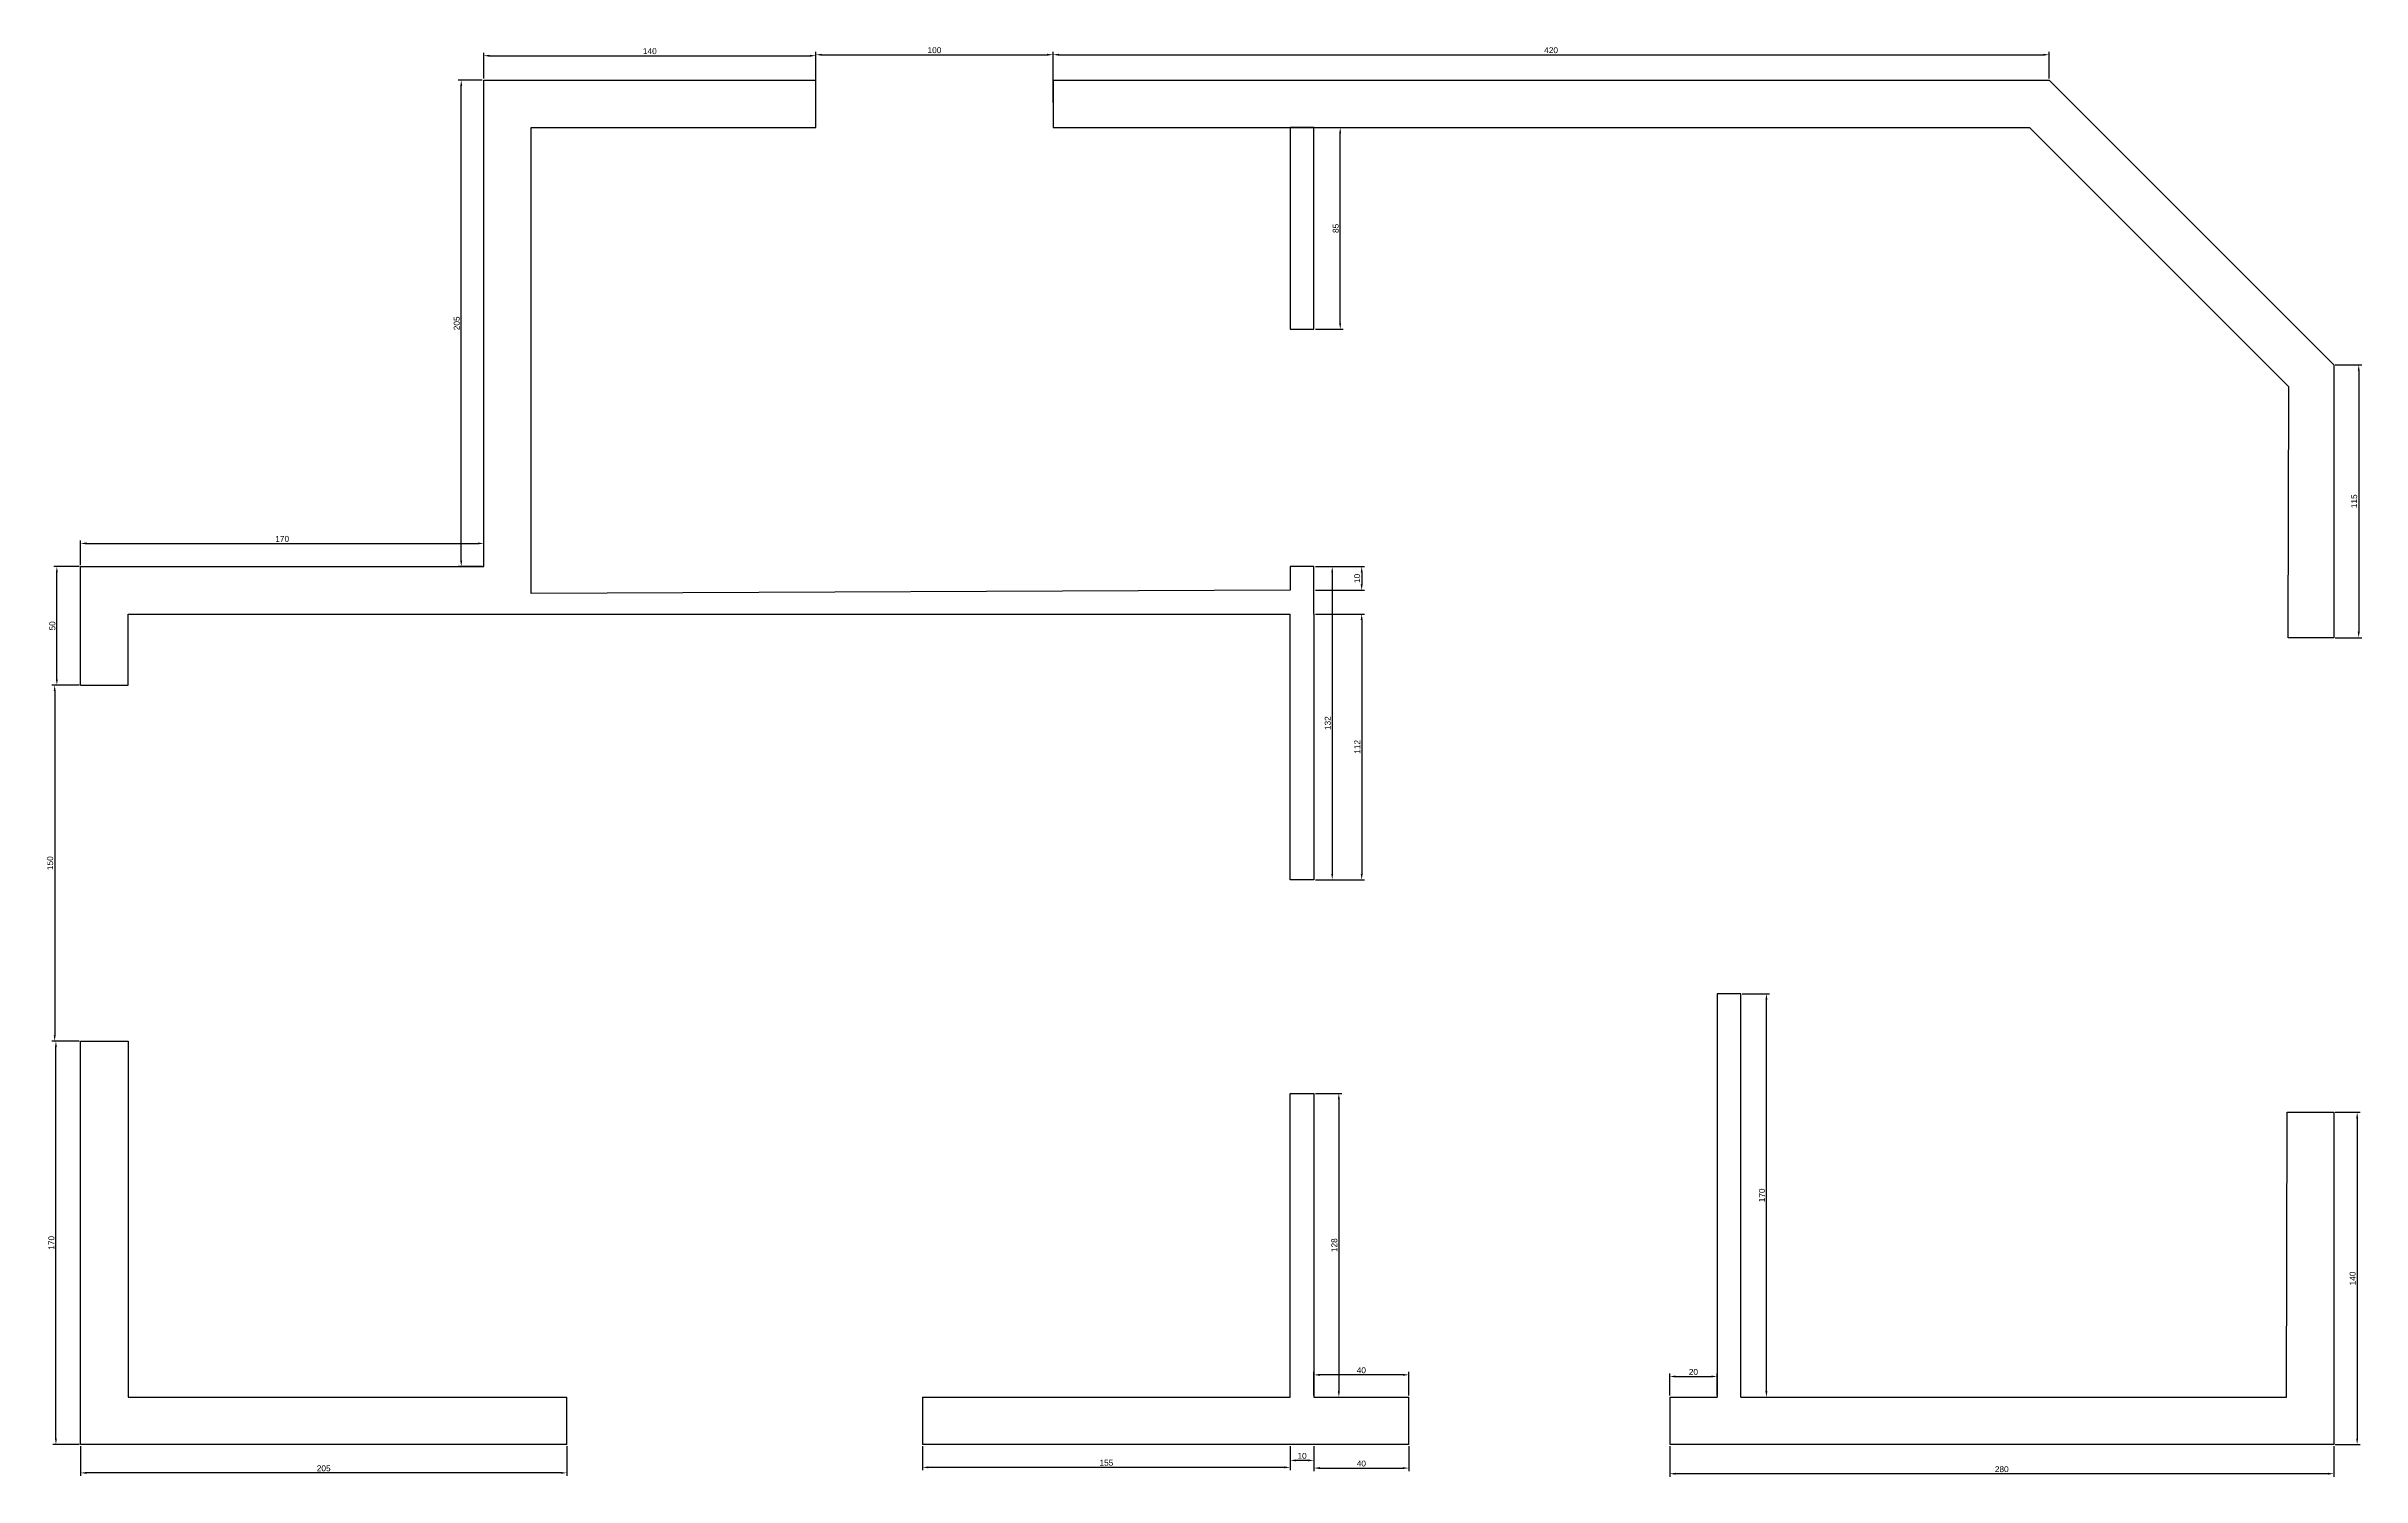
# Model space of a CAD drawing. Header units: millimetres. Extents: x 2736 to 3712, y 1166 to 1769.
import ezdxf

# ---------------------------------------------------------------- set-up
doc = ezdxf.new("R2010")
doc.units = ezdxf.units.MM
doc.layers.add('olcu', color=51, linetype='Continuous')
doc.styles.get("Standard").update_dxf_attribs({"font": 'arial.ttf'})
doc.dimstyles.new('ISO-25', dxfattribs={"dimtxt": 2.5, "dimasz": 2.5, "dimexe": 1.25, "dimexo": 0.625, "dimtad": 1, "dimtxsty": 'Standard', "dimcen": 2.5, "dimadec": 0, "dimazin": 0, "dimtfac": 1, "dimtmove": 0, "dimatfit": 3, "dimfxl": 1, "dimarcsym": 0})

# ---------------------------------------------------------------- blocks, each defined once
blk = doc.blocks.new('*D9')
at = {"layer": 'Defpoints', "color": 0, "transparency": 16777216}
for p in [(2740, 1550), (2750, 1550), (2750, 1500)]:
    blk.add_point(p, dxfattribs=at)
at = {"layer": 'olcu', "color": 0, "lineweight": -2, "transparency": 16777216}
for p, q in [((2749.38, 1550), (2738.75, 1550)), ((2740, 1502.5), (2740, 1547.5)), ((2749.38, 1500), (2738.75, 1500))]:
    blk.add_line(p, q, dxfattribs=at)
at = {"layer": 'olcu', "color": 0, "transparency": 16777216}
for points in [[(2739.58, 1547.5), (2740.42, 1547.5), (2740, 1550)], [(2739.58, 1502.5), (2740.42, 1502.5), (2740, 1500)]]:
    blk.add_solid(points, dxfattribs=at)
at = {"layer": 'olcu', "color": 0, "transparency": 16777216, "insert": (2738.1, 1525), "char_height": 2.5, "attachment_point": 5, "rotation": 90}
blk.add_mtext('50', dxfattribs=at)
blk = doc.blocks.new('*D10')
at = {"layer": 'Defpoints', "color": 0, "transparency": 16777216}
for p in [(2920, 1559.74), (2750, 1550), (2920, 1550)]:
    blk.add_point(p, dxfattribs=at)
at = {"layer": 'olcu', "color": 0, "lineweight": -2, "transparency": 16777216}
for p, q in [((2750, 1550.62), (2750, 1560.99)), ((2752.5, 1559.74), (2917.5, 1559.74)), ((2920, 1550.62), (2920, 1560.99))]:
    blk.add_line(p, q, dxfattribs=at)
at = {"layer": 'olcu', "color": 0, "transparency": 16777216}
for points in [[(2752.5, 1560.16), (2752.5, 1559.33), (2750, 1559.74)], [(2917.5, 1560.16), (2917.5, 1559.33), (2920, 1559.74)]]:
    blk.add_solid(points, dxfattribs=at)
at = {"layer": 'olcu', "color": 0, "transparency": 16777216, "insert": (2835, 1561.64), "char_height": 2.5, "attachment_point": 5}
blk.add_mtext('170', dxfattribs=at)
blk = doc.blocks.new('*D12')
at = {"layer": 'Defpoints', "color": 0, "transparency": 16777216}
for p in [(2910.5, 1755), (2920, 1755), (2920, 1550)]:
    blk.add_point(p, dxfattribs=at)
at = {"layer": 'olcu', "color": 0, "lineweight": -2, "transparency": 16777216}
for p, q in [((2919.38, 1755), (2909.25, 1755)), ((2910.5, 1552.5), (2910.5, 1752.5)), ((2919.38, 1550), (2909.25, 1550))]:
    blk.add_line(p, q, dxfattribs=at)
at = {"layer": 'olcu', "color": 0, "transparency": 16777216}
for points in [[(2910.08, 1752.5), (2910.92, 1752.5), (2910.5, 1755)], [(2910.08, 1552.5), (2910.92, 1552.5), (2910.5, 1550)]]:
    blk.add_solid(points, dxfattribs=at)
at = {"layer": 'olcu', "color": 0, "transparency": 16777216, "insert": (2908.6, 1652.5), "char_height": 2.5, "attachment_point": 5, "rotation": 90}
blk.add_mtext('205', dxfattribs=at)
blk = doc.blocks.new('*D13')
at = {"layer": 'Defpoints', "color": 0, "transparency": 16777216}
for p in [(3060, 1765.27), (2920, 1755), (3060, 1755)]:
    blk.add_point(p, dxfattribs=at)
at = {"layer": 'olcu', "color": 0, "lineweight": -2, "transparency": 16777216}
for p, q in [((2920, 1755.62), (2920, 1766.52)), ((2922.5, 1765.27), (3057.5, 1765.27)), ((3060, 1755.62), (3060, 1766.52))]:
    blk.add_line(p, q, dxfattribs=at)
at = {"layer": 'olcu', "color": 0, "transparency": 16777216}
for points in [[(2922.5, 1765.68), (2922.5, 1764.85), (2920, 1765.27)], [(3057.5, 1765.68), (3057.5, 1764.85), (3060, 1765.27)]]:
    blk.add_solid(points, dxfattribs=at)
at = {"layer": 'olcu', "color": 0, "transparency": 16777216, "insert": (2990, 1767.17), "char_height": 2.5, "attachment_point": 5}
blk.add_mtext('140', dxfattribs=at)
blk = doc.blocks.new('*D14')
at = {"layer": 'Defpoints', "color": 0, "transparency": 16777216}
for p in [(3160, 1765.68), (3060, 1745), (3160, 1745)]:
    blk.add_point(p, dxfattribs=at)
at = {"layer": 'olcu', "color": 0, "lineweight": -2, "transparency": 16777216}
for p, q in [((3060, 1745.62), (3060, 1766.93)), ((3062.5, 1765.68), (3157.5, 1765.68)), ((3160, 1745.62), (3160, 1766.93))]:
    blk.add_line(p, q, dxfattribs=at)
at = {"layer": 'olcu', "color": 0, "transparency": 16777216}
for points in [[(3062.5, 1766.1), (3062.5, 1765.27), (3060, 1765.68)], [(3157.5, 1766.1), (3157.5, 1765.27), (3160, 1765.68)]]:
    blk.add_solid(points, dxfattribs=at)
at = {"layer": 'olcu', "color": 0, "transparency": 16777216, "insert": (3110, 1767.59), "char_height": 2.5, "attachment_point": 5}
blk.add_mtext('100', dxfattribs=at)
blk = doc.blocks.new('*D15')
at = {"layer": 'Defpoints', "color": 0, "transparency": 16777216}
for p in [(3580, 1765.68), (3160, 1755), (3580, 1755)]:
    blk.add_point(p, dxfattribs=at)
at = {"layer": 'olcu', "color": 0, "lineweight": -2, "transparency": 16777216}
for p, q in [((3160, 1755.62), (3160, 1766.93)), ((3162.5, 1765.68), (3577.5, 1765.68)), ((3580, 1755.62), (3580, 1766.93))]:
    blk.add_line(p, q, dxfattribs=at)
at = {"layer": 'olcu', "color": 0, "transparency": 16777216}
for points in [[(3162.5, 1766.1), (3162.5, 1765.27), (3160, 1765.68)], [(3577.5, 1766.1), (3577.5, 1765.27), (3580, 1765.68)]]:
    blk.add_solid(points, dxfattribs=at)
at = {"layer": 'olcu', "color": 0, "transparency": 16777216, "insert": (3370, 1767.59), "char_height": 2.5, "attachment_point": 5}
blk.add_mtext('420', dxfattribs=at)
blk = doc.blocks.new('*D16')
at = {"layer": 'Defpoints', "color": 0, "transparency": 16777216}
for p in [(3700, 1635), (3700, 1520), (3710.52, 1520)]:
    blk.add_point(p, dxfattribs=at)
at = {"layer": 'olcu', "color": 0, "lineweight": -2, "transparency": 16777216}
for p, q in [((3700.63, 1635), (3711.77, 1635)), ((3710.52, 1632.5), (3710.52, 1522.5)), ((3700.63, 1520), (3711.77, 1520))]:
    blk.add_line(p, q, dxfattribs=at)
at = {"layer": 'olcu', "color": 0, "transparency": 16777216}
for points in [[(3710.1, 1632.5), (3710.93, 1632.5), (3710.52, 1635)], [(3710.1, 1522.5), (3710.93, 1522.5), (3710.52, 1520)]]:
    blk.add_solid(points, dxfattribs=at)
at = {"layer": 'olcu', "color": 0, "transparency": 16777216, "insert": (3708.61, 1577.5), "char_height": 2.5, "attachment_point": 5, "rotation": 90}
blk.add_mtext('115', dxfattribs=at)
blk = doc.blocks.new('*D17')
at = {"layer": 'Defpoints', "color": 0, "transparency": 16777216}
for p in [(3700, 1320), (3700, 1180), (3709.85, 1180)]:
    blk.add_point(p, dxfattribs=at)
at = {"layer": 'olcu', "color": 0, "lineweight": -2, "transparency": 16777216}
for p, q in [((3700.63, 1320), (3711.1, 1320)), ((3709.85, 1317.5), (3709.85, 1182.5)), ((3700.63, 1180), (3711.1, 1180))]:
    blk.add_line(p, q, dxfattribs=at)
at = {"layer": 'olcu', "color": 0, "transparency": 16777216}
for points in [[(3709.43, 1317.5), (3710.27, 1317.5), (3709.85, 1320)], [(3709.43, 1182.5), (3710.27, 1182.5), (3709.85, 1180)]]:
    blk.add_solid(points, dxfattribs=at)
at = {"layer": 'olcu', "color": 0, "transparency": 16777216, "insert": (3707.95, 1250), "char_height": 2.5, "attachment_point": 5, "rotation": 90}
blk.add_mtext('140', dxfattribs=at)
blk = doc.blocks.new('*D18')
at = {"layer": 'Defpoints', "color": 0, "transparency": 16777216}
for p in [(3420, 1180), (3700, 1180), (3420, 1167.71)]:
    blk.add_point(p, dxfattribs=at)
at = {"layer": 'olcu', "color": 0, "lineweight": -2, "transparency": 16777216}
for p, q in [((3420, 1179.38), (3420, 1166.46)), ((3700, 1179.38), (3700, 1166.46)), ((3697.5, 1167.71), (3422.5, 1167.71))]:
    blk.add_line(p, q, dxfattribs=at)
at = {"layer": 'olcu', "color": 0, "transparency": 16777216}
for points in [[(3422.5, 1168.13), (3422.5, 1167.29), (3420, 1167.71)], [(3697.5, 1168.13), (3697.5, 1167.29), (3700, 1167.71)]]:
    blk.add_solid(points, dxfattribs=at)
at = {"layer": 'olcu', "color": 0, "transparency": 16777216, "insert": (3560, 1169.61), "char_height": 2.5, "attachment_point": 5}
blk.add_mtext('280', dxfattribs=at)
blk = doc.blocks.new('*D19')
at = {"layer": 'Defpoints', "color": 0, "transparency": 16777216}
for p in [(3440, 1208.68), (3420, 1200), (3440, 1200)]:
    blk.add_point(p, dxfattribs=at)
at = {"layer": 'olcu', "color": 0, "lineweight": -2, "transparency": 16777216}
for p, q in [((3420, 1200.62), (3420, 1209.93)), ((3422.5, 1208.68), (3437.5, 1208.68)), ((3440, 1200.62), (3440, 1209.93))]:
    blk.add_line(p, q, dxfattribs=at)
at = {"layer": 'olcu', "color": 0, "transparency": 16777216}
for points in [[(3422.5, 1209.1), (3422.5, 1208.26), (3420, 1208.68)], [(3437.5, 1209.1), (3437.5, 1208.26), (3440, 1208.68)]]:
    blk.add_solid(points, dxfattribs=at)
at = {"layer": 'olcu', "color": 0, "transparency": 16777216, "insert": (3430, 1210.58), "char_height": 2.5, "attachment_point": 5}
blk.add_mtext('20', dxfattribs=at)
blk = doc.blocks.new('*D20')
at = {"layer": 'Defpoints', "color": 0, "transparency": 16777216}
for p in [(3270, 1209.37), (3270, 1200), (3310, 1200)]:
    blk.add_point(p, dxfattribs=at)
at = {"layer": 'olcu', "color": 0, "lineweight": -2, "transparency": 16777216}
for p, q in [((3270, 1200.62), (3270, 1210.62)), ((3310, 1200.62), (3310, 1210.62)), ((3307.5, 1209.37), (3272.5, 1209.37))]:
    blk.add_line(p, q, dxfattribs=at)
at = {"layer": 'olcu', "color": 0, "transparency": 16777216}
for points in [[(3272.5, 1209.79), (3272.5, 1208.95), (3270, 1209.37)], [(3307.5, 1209.79), (3307.5, 1208.95), (3310, 1209.37)]]:
    blk.add_solid(points, dxfattribs=at)
at = {"layer": 'olcu', "color": 0, "transparency": 16777216, "insert": (3290, 1211.27), "char_height": 2.5, "attachment_point": 5}
blk.add_mtext('40', dxfattribs=at)
blk = doc.blocks.new('*D23')
at = {"layer": 'Defpoints', "color": 0, "transparency": 16777216}
for p in [(2750, 1180), (2955, 1180), (2750, 1168.05)]:
    blk.add_point(p, dxfattribs=at)
at = {"layer": 'olcu', "color": 0, "lineweight": -2, "transparency": 16777216}
for p, q in [((2750, 1179.38), (2750, 1166.8)), ((2955, 1179.38), (2955, 1166.8)), ((2952.5, 1168.05), (2752.5, 1168.05))]:
    blk.add_line(p, q, dxfattribs=at)
at = {"layer": 'olcu', "color": 0, "transparency": 16777216}
for points in [[(2752.5, 1168.47), (2752.5, 1167.64), (2750, 1168.05)], [(2952.5, 1168.47), (2952.5, 1167.64), (2955, 1168.05)]]:
    blk.add_solid(points, dxfattribs=at)
at = {"layer": 'olcu', "color": 0, "transparency": 16777216, "insert": (2852.5, 1169.96), "char_height": 2.5, "attachment_point": 5}
blk.add_mtext('205', dxfattribs=at)
blk = doc.blocks.new('*D24')
at = {"layer": 'Defpoints', "color": 0, "transparency": 16777216}
for p in [(2739.61, 1350), (2750, 1350), (2750, 1180)]:
    blk.add_point(p, dxfattribs=at)
at = {"layer": 'olcu', "color": 0, "lineweight": -2, "transparency": 16777216}
for p, q in [((2749.38, 1350), (2738.36, 1350)), ((2739.61, 1182.5), (2739.61, 1347.5)), ((2749.38, 1180), (2738.36, 1180))]:
    blk.add_line(p, q, dxfattribs=at)
at = {"layer": 'olcu', "color": 0, "transparency": 16777216}
for points in [[(2739.19, 1347.5), (2740.02, 1347.5), (2739.61, 1350)], [(2739.19, 1182.5), (2740.02, 1182.5), (2739.61, 1180)]]:
    blk.add_solid(points, dxfattribs=at)
at = {"layer": 'olcu', "color": 0, "transparency": 16777216, "insert": (2737.71, 1265), "char_height": 2.5, "attachment_point": 5, "rotation": 90}
blk.add_mtext('170', dxfattribs=at)
blk = doc.blocks.new('*D25')
at = {"layer": 'Defpoints', "color": 0, "transparency": 16777216}
for p in [(3270, 1735), (3281.09, 1735), (3270, 1650)]:
    blk.add_point(p, dxfattribs=at)
at = {"layer": 'olcu', "color": 0, "lineweight": -2, "transparency": 16777216}
for p, q in [((3270.63, 1735), (3282.34, 1735)), ((3281.09, 1652.5), (3281.09, 1732.5)), ((3270.63, 1650), (3282.34, 1650))]:
    blk.add_line(p, q, dxfattribs=at)
at = {"layer": 'olcu', "color": 0, "transparency": 16777216}
for points in [[(3280.67, 1732.5), (3281.5, 1732.5), (3281.09, 1735)], [(3280.67, 1652.5), (3281.5, 1652.5), (3281.09, 1650)]]:
    blk.add_solid(points, dxfattribs=at)
at = {"layer": 'olcu', "color": 0, "transparency": 16777216, "insert": (3279.19, 1692.5), "char_height": 2.5, "attachment_point": 5, "rotation": 90}
blk.add_mtext('85', dxfattribs=at)
blk = doc.blocks.new('*D28')
at = {"layer": 'Defpoints', "color": 0, "transparency": 16777216}
for p in [(3270, 1550), (3270, 1418), (3277.72, 1418)]:
    blk.add_point(p, dxfattribs=at)
at = {"layer": 'olcu', "color": 0, "lineweight": -2, "transparency": 16777216}
for p, q in [((3270.63, 1550), (3278.97, 1550)), ((3277.72, 1547.5), (3277.72, 1420.5)), ((3270.63, 1418), (3278.97, 1418))]:
    blk.add_line(p, q, dxfattribs=at)
at = {"layer": 'olcu', "color": 0, "transparency": 16777216}
for points in [[(3277.3, 1547.5), (3278.14, 1547.5), (3277.72, 1550)], [(3277.3, 1420.5), (3278.14, 1420.5), (3277.72, 1418)]]:
    blk.add_solid(points, dxfattribs=at)
at = {"layer": 'olcu', "color": 0, "transparency": 16777216, "insert": (3275.82, 1484), "char_height": 2.5, "attachment_point": 5, "rotation": 90}
blk.add_mtext('132', dxfattribs=at)
blk = doc.blocks.new('*D29')
at = {"layer": 'Defpoints', "color": 0, "transparency": 16777216}
for p in [(3270, 1530), (3270, 1418), (3290.14, 1418)]:
    blk.add_point(p, dxfattribs=at)
at = {"layer": 'olcu', "color": 0, "lineweight": -2, "transparency": 16777216}
for p, q in [((3270.63, 1530), (3291.39, 1530)), ((3290.14, 1527.5), (3290.14, 1420.5)), ((3270.63, 1418), (3291.39, 1418))]:
    blk.add_line(p, q, dxfattribs=at)
at = {"layer": 'olcu', "color": 0, "transparency": 16777216}
for points in [[(3289.72, 1527.5), (3290.56, 1527.5), (3290.14, 1530)], [(3289.72, 1420.5), (3290.56, 1420.5), (3290.14, 1418)]]:
    blk.add_solid(points, dxfattribs=at)
at = {"layer": 'olcu', "color": 0, "transparency": 16777216, "insert": (3288.26, 1474), "char_height": 2.5, "attachment_point": 5, "rotation": 90}
blk.add_mtext('112', dxfattribs=at)
blk = doc.blocks.new('*D31')
at = {"layer": 'Defpoints', "color": 0, "transparency": 16777216}
for p in [(3270, 1550), (3270, 1540), (3290.14, 1540)]:
    blk.add_point(p, dxfattribs=at)
at = {"layer": 'olcu', "color": 0, "lineweight": -2, "transparency": 16777216}
for p, q in [((3270.63, 1550), (3291.39, 1550)), ((3290.14, 1547.5), (3290.14, 1542.5)), ((3270.63, 1540), (3291.39, 1540))]:
    blk.add_line(p, q, dxfattribs=at)
at = {"layer": 'olcu', "color": 0, "transparency": 16777216}
for points in [[(3289.72, 1547.5), (3290.56, 1547.5), (3290.14, 1550)], [(3289.72, 1542.5), (3290.56, 1542.5), (3290.14, 1540)]]:
    blk.add_solid(points, dxfattribs=at)
at = {"layer": 'olcu', "color": 0, "transparency": 16777216, "insert": (3288.24, 1545), "char_height": 2.5, "attachment_point": 5, "rotation": 90}
blk.add_mtext('10', dxfattribs=at)
blk = doc.blocks.new('*D32')
at = {"layer": 'Defpoints', "color": 0, "transparency": 16777216}
for p in [(3270, 1328), (3270, 1200), (3280.52, 1200)]:
    blk.add_point(p, dxfattribs=at)
at = {"layer": 'olcu', "color": 0, "lineweight": -2, "transparency": 16777216}
for p, q in [((3270.62, 1328), (3281.77, 1328)), ((3280.52, 1325.5), (3280.52, 1202.5)), ((3270.62, 1200), (3281.77, 1200))]:
    blk.add_line(p, q, dxfattribs=at)
at = {"layer": 'olcu', "color": 0, "transparency": 16777216}
for points in [[(3280.1, 1325.5), (3280.93, 1325.5), (3280.52, 1328)], [(3280.1, 1202.5), (3280.93, 1202.5), (3280.52, 1200)]]:
    blk.add_solid(points, dxfattribs=at)
at = {"layer": 'olcu', "color": 0, "transparency": 16777216, "insert": (3278.62, 1264), "char_height": 2.5, "attachment_point": 5, "rotation": 90}
blk.add_mtext('128', dxfattribs=at)
blk = doc.blocks.new('*D33')
at = {"layer": 'Defpoints', "color": 0, "transparency": 16777216}
for p in [(3450, 1370), (3460.79, 1370), (3450, 1200)]:
    blk.add_point(p, dxfattribs=at)
at = {"layer": 'olcu', "color": 0, "lineweight": -2, "transparency": 16777216}
for p, q in [((3450.63, 1370), (3462.04, 1370)), ((3460.79, 1202.5), (3460.79, 1367.5)), ((3450.63, 1200), (3462.04, 1200))]:
    blk.add_line(p, q, dxfattribs=at)
at = {"layer": 'olcu', "color": 0, "transparency": 16777216}
for points in [[(3460.37, 1367.5), (3461.21, 1367.5), (3460.79, 1370)], [(3460.37, 1202.5), (3461.21, 1202.5), (3460.79, 1200)]]:
    blk.add_solid(points, dxfattribs=at)
at = {"layer": 'olcu', "color": 0, "transparency": 16777216, "insert": (3458.89, 1285), "char_height": 2.5, "attachment_point": 5, "rotation": 90}
blk.add_mtext('170', dxfattribs=at)
blk = doc.blocks.new('*D34')
at = {"layer": 'Defpoints', "color": 0, "transparency": 16777216}
for p in [(2750, 1500), (2739.09, 1350), (2748.87, 1350)]:
    blk.add_point(p, dxfattribs=at)
at = {"layer": 'olcu', "color": 0, "lineweight": -2, "transparency": 16777216}
for p, q in [((2749.38, 1500), (2737.84, 1500)), ((2739.09, 1497.5), (2739.09, 1352.5)), ((2748.24, 1350), (2737.84, 1350))]:
    blk.add_line(p, q, dxfattribs=at)
at = {"layer": 'olcu', "color": 0, "transparency": 16777216}
for points in [[(2738.68, 1497.5), (2739.51, 1497.5), (2739.09, 1500)], [(2738.68, 1352.5), (2739.51, 1352.5), (2739.09, 1350)]]:
    blk.add_solid(points, dxfattribs=at)
at = {"layer": 'olcu', "color": 0, "transparency": 16777216, "insert": (2737.19, 1425), "char_height": 2.5, "attachment_point": 5, "rotation": 90}
blk.add_mtext('150', dxfattribs=at)
blk = doc.blocks.new('*D37')
at = {"layer": 'Defpoints', "color": 0, "transparency": 16777216}
for p in [(3270, 1180), (3310, 1180), (3310, 1170.08)]:
    blk.add_point(p, dxfattribs=at)
at = {"layer": 'olcu', "color": 0, "lineweight": -2, "transparency": 16777216}
for p, q in [((3270, 1179.38), (3270, 1168.83)), ((3310, 1179.38), (3310, 1168.83)), ((3272.5, 1170.08), (3307.5, 1170.08))]:
    blk.add_line(p, q, dxfattribs=at)
at = {"layer": 'olcu', "color": 0, "transparency": 16777216}
for points in [[(3272.5, 1170.5), (3272.5, 1169.66), (3270, 1170.08)], [(3307.5, 1170.5), (3307.5, 1169.66), (3310, 1170.08)]]:
    blk.add_solid(points, dxfattribs=at)
at = {"layer": 'olcu', "color": 0, "transparency": 16777216, "insert": (3290, 1171.98), "char_height": 2.5, "attachment_point": 5}
blk.add_mtext('40', dxfattribs=at)
blk = doc.blocks.new('*D38')
at = {"layer": 'Defpoints', "color": 0, "transparency": 16777216}
for p in [(3260, 1180), (3260, 1173.31), (3270, 1180)]:
    blk.add_point(p, dxfattribs=at)
at = {"layer": 'olcu', "color": 0, "lineweight": -2, "transparency": 16777216}
for p, q in [((3260, 1179.38), (3260, 1172.06)), ((3267.5, 1173.31), (3262.5, 1173.31)), ((3270, 1179.38), (3270, 1172.06))]:
    blk.add_line(p, q, dxfattribs=at)
at = {"layer": 'olcu', "color": 0, "transparency": 16777216}
for points in [[(3262.5, 1173.73), (3262.5, 1172.89), (3260, 1173.31)], [(3267.5, 1173.73), (3267.5, 1172.89), (3270, 1173.31)]]:
    blk.add_solid(points, dxfattribs=at)
at = {"layer": 'olcu', "color": 0, "transparency": 16777216, "insert": (3265, 1175.21), "char_height": 2.5, "attachment_point": 5}
blk.add_mtext('10', dxfattribs=at)
blk = doc.blocks.new('*D39')
at = {"layer": 'Defpoints', "color": 0, "transparency": 16777216}
for p in [(3105, 1180), (3260, 1180), (3105, 1170.39)]:
    blk.add_point(p, dxfattribs=at)
at = {"layer": 'olcu', "color": 0, "lineweight": -2, "transparency": 16777216}
for p, q in [((3105, 1179.38), (3105, 1169.14)), ((3260, 1179.38), (3260, 1169.14)), ((3257.5, 1170.39), (3107.5, 1170.39))]:
    blk.add_line(p, q, dxfattribs=at)
at = {"layer": 'olcu', "color": 0, "transparency": 16777216}
for points in [[(3107.5, 1170.8), (3107.5, 1169.97), (3105, 1170.39)], [(3257.5, 1170.8), (3257.5, 1169.97), (3260, 1170.39)]]:
    blk.add_solid(points, dxfattribs=at)
at = {"layer": 'olcu', "color": 0, "transparency": 16777216, "insert": (3182.5, 1172.29), "char_height": 2.5, "attachment_point": 5}
blk.add_mtext('155', dxfattribs=at)

msp = doc.modelspace()

# ---------------------------------------------------------------- linework, layer by layer
for p, q in [((2920, 1550), (2920, 1755)), ((2920, 1755), (3060, 1755)), ((3160, 1755), (3580, 1755)), ((3700, 1635), (3580, 1755)), ((2940, 1550), (2940, 1735)), ((2940, 1735), (3060, 1735)), ((3160, 1735), (3571.705, 1735.011)), ((3681.021, 1625.695), (3571.705, 1735.011)), ((3700, 1635), (3700, 1520)), ((3680.779, 1520), (3681.021, 1625.695)), ((2750, 1500), (2750, 1550)), ((2750, 1550), (2920, 1550)), ((2940, 1538.592), (2940, 1550)), ((3270, 1550), (3260, 1550)), ((3260, 1550), (3260, 1540)), ((3270, 1540), (3270, 1550)), ((3260, 1540), (2940, 1538.592)), ((3270, 1530), (3270, 1540)), ((2770, 1500), (2770, 1530)), ((2770, 1530), (2920, 1530)), ((2920, 1530), (2940, 1530)), ((2940, 1530), (3060, 1530)), ((3060, 1530), (3160, 1530)), ((3160, 1530), (3260, 1530)), ((3260, 1418), (3260, 1530)), ((3270, 1530), (3270, 1418)), ((2750, 1500), (2770, 1500)), ((3270, 1418), (3260, 1418)), ((3450, 1370), (3440, 1370)), ((3440, 1370), (3440, 1200)), ((3450, 1200), (3450, 1370)), ((2750, 1180), (2750, 1350)), ((2750, 1350), (2770, 1350)), ((2770, 1350), (2770, 1200)), ((3680.046, 1200), (3680.321, 1320)), ((3700, 1320), (3700, 1180)), ((2770, 1200), (2955, 1200)), ((3105, 1200), (3260, 1200)), ((3270, 1200), (3310, 1200)), ((3420, 1200), (3440, 1200)), ((3450, 1200), (3680.046, 1200)), ((2955, 1180), (2750, 1180)), ((3310, 1180), (3105, 1180)), ((3700, 1180), (3420, 1180))]:
    msp.add_line(p, q)
for points in [[(3060, 1735), (3060, 1755)], [(3160, 1755), (3160, 1735)], [(3700, 1520), (3680.779, 1520)], [(3260, 1200), (3260, 1328), (3270, 1328), (3270, 1200)], [(3680.321, 1320), (3700, 1320)], [(2955, 1180), (2955, 1200)], [(3105, 1200), (3105, 1180)], [(3310, 1180), (3310, 1200)], [(3420, 1200), (3420, 1180)]]:
    msp.add_lwpolyline(points)
msp.add_lwpolyline([(3270, 1735.003), (3260, 1735.003), (3260, 1650.003), (3270, 1650.003)], close=True)

# ---------------------------------------------------------------- dimensions: what is measured, and where the dimension line sits
at = {"layer": 'olcu'}
for base, p1, p2, picture, middle in [((3060, 1765.267), (2920, 1755), (3060, 1755), '*D13', (2990, 1767.168)), ((3160, 1765.684), (3060, 1745), (3160, 1745), '*D14', (3110, 1767.585)), ((3580, 1765.684), (3160, 1755), (3580, 1755), '*D15', (3370, 1767.585)), ((2920, 1559.743), (2750, 1550), (2920, 1550), '*D10', (2835, 1561.644)), ((3270, 1209.371), (3310, 1200), (3270, 1200), '*D20', (3290, 1211.272)), ((3440, 1208.681), (3420, 1200), (3440, 1200), '*D19', (3430, 1210.582)), ((2750, 1168.054), (2955, 1180), (2750, 1180), '*D23', (2852.5, 1169.955)), ((3105, 1170.387), (3260, 1180), (3105, 1180), '*D39', (3182.5, 1172.288)), ((3260, 1173.309), (3270, 1180), (3260, 1180), '*D38', (3265, 1175.21)), ((3310, 1170.078), (3270, 1180), (3310, 1180), '*D37', (3290, 1171.98)), ((3420, 1167.709), (3700, 1180), (3420, 1180), '*D18', (3560, 1169.611))]:
    dim = msp.add_linear_dim(base=base, p1=p1, p2=p2, dimstyle='ISO-25', dxfattribs=at)
    dim.commit()
    dim.dimension.update_dxf_attribs({"geometry": picture, "text_midpoint": middle})
for base, p1, p2, picture, middle in [((2910.499, 1755), (2920, 1550), (2920, 1755), '*D12', (2908.597, 1652.5)), ((3281.087, 1735.003), (3270, 1650.003), (3270, 1735.003), '*D25', (3279.185, 1692.503)), ((3710.516, 1520), (3700, 1635), (3700, 1520), '*D16', (3708.615, 1577.5)), ((2740, 1550), (2750, 1500), (2750, 1550), '*D9', (2738.099, 1525)), ((3277.721, 1418), (3270, 1550), (3270, 1418), '*D28', (3275.818, 1484)), ((3290.142, 1540), (3270, 1550), (3270, 1540), '*D31', (3288.24, 1545)), ((3290.142, 1418), (3270, 1530), (3270, 1418), '*D29', (3288.261, 1474)), ((2739.093, 1350), (2750, 1500), (2748.867, 1350), '*D34', (2737.191, 1425)), ((3460.79, 1370), (3450, 1200), (3450, 1370), '*D33', (3458.889, 1285)), ((2739.608, 1350), (2750, 1180), (2750, 1350), '*D24', (2737.707, 1265)), ((3280.517, 1200), (3270, 1328), (3270, 1200), '*D32', (3278.616, 1264)), ((3709.85, 1180), (3700, 1320), (3700, 1180), '*D17', (3707.949, 1250))]:
    dim = msp.add_linear_dim(base=base, p1=p1, p2=p2, angle=90, dimstyle='ISO-25', dxfattribs=at)
    dim.commit()
    dim.dimension.update_dxf_attribs({"geometry": picture, "text_midpoint": middle})

doc.saveas('drawing.dxf')
